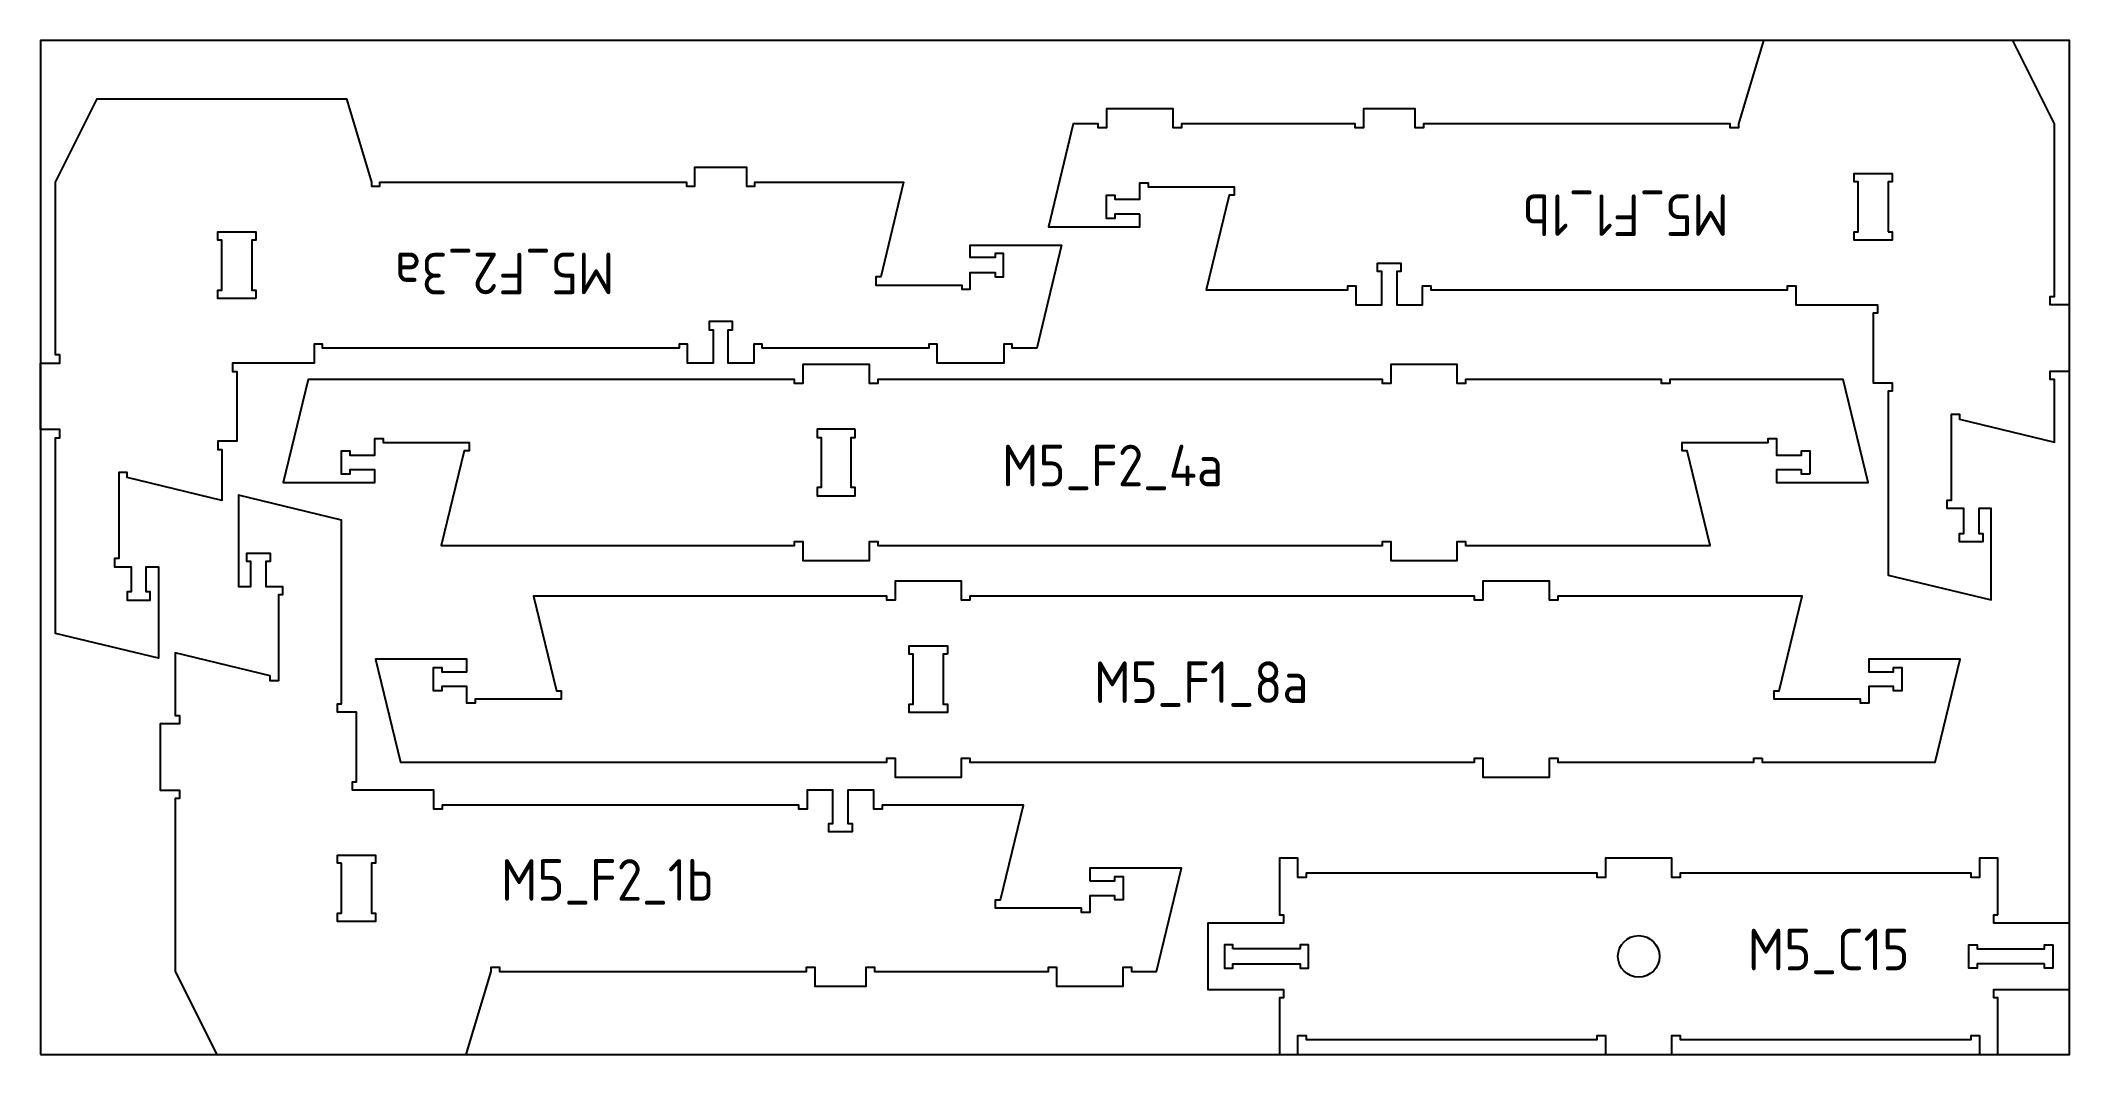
# Model space of a CAD drawing. Header units: millimetres. Extents: x -18174 to 50972, y 6312 to 16778.
# Drawn here: x 5352 to 7792, y 12913 to 14133 of the extents above; entities that cross this region are included whole.
import ezdxf

# ---------------------------------------------------------------- set-up
doc = ezdxf.new("R2010")
doc.units = ezdxf.units.MM
doc.header["$MEASUREMENT"] = 0
for name, color, linetype in [('freeswerk_CODES', 50, 'Continuous'), ('freeswerk_ELEMENTEN', 7, 'Continuous'), ('freeswerk_PLATEN', 3, 'Continuous')]:
    doc.layers.add(name, color=color, linetype=linetype)

msp = doc.modelspace()

# ---------------------------------------------------------------- texts
at = {"layer": 'freeswerk_CODES', "char_height": 50, "attachment_point": 1, "rotation": 180}
for s, insert in [('{\\Fiso|c0;M5_F1_1b}', (7382.6, 13897.5)), ('{\\Fiso|c0;M5_F2_3a}', (6042.3, 13827.3))]:
    msp.add_mtext_dynamic_manual_height_columns(s, width=318.081, gutter_width=1456.3, heights=[0], dxfattribs=dict(at, insert=insert))
at = {"layer": 'freeswerk_CODES', "char_height": 50, "attachment_point": 1}
for s, width, insert in [('{\\Fiso|c0;M5_F2_4a}', 318.081, (6508.6, 13646.2)), ('{\\Fiso|c0;M5_F1_8a}', 318.081, (6619.4, 13385.5)), ('{\\Fiso|c0;M5_F2_1b}', 318.081, (5906, 13147.5)), ('{\\Fiso|c0;M5_C15}', 231.82, (7405.5, 13063.8))]:
    msp.add_mtext_dynamic_manual_height_columns(s, width=width, gutter_width=1456.3, heights=[0], dxfattribs=dict(at, insert=insert))

# ---------------------------------------------------------------- linework, layer by layer
msp.add_circle((7274.3, 13030.5), 25)
at = {"layer": 'freeswerk_ELEMENTEN'}
for points in [[(6674.3, 13923.5), (6644.3, 13923.5), (6644.3, 13918.5), (6634.3, 13918.5), (6634.3, 13946.5), (6644.3, 13946.5), (6644.3, 13941.5), (6674.3, 13941.5), (6674.3, 13961.5), (6684.3, 13961.5), (6684.3, 13956.5), (6787.9, 13956.5), (6787.9, 13946.5), (6781.9, 13946.5), (6754.3, 13832.5), (6924.3, 13832.5), (6924.3, 13837.5), (6934.3, 13837.5), (6934.3, 13814.5), (6965.3, 13814.5), (6965.3, 13854.5), (6960.3, 13854.5), (6960.3, 13864.5), (6988.3, 13864.5), (6988.3, 13854.5), (6983.3, 13854.5), (6983.3, 13814.5), (7014.3, 13814.5), (7014.3, 13837.5), (7024.3, 13837.5), (7024.3, 13832.5), (7453.3, 13832.5), (7453.3, 13837.5), (7463.3, 13837.5), (7463.3, 13814.5), (7561.3, 13814.5), (7561.3, 13804.5), (7556.3, 13804.5), (7556.3, 13720.5), (7579.3, 13720.5), (7579.3, 13710.5), (7574.3, 13710.5), (7574.3, 13489.4), (7698.3, 13459.4), (7698.3, 13569.4), (7683.3, 13569.4), (7683.3, 13539.4), (7688.3, 13539.4), (7688.3, 13529.4), (7660.3, 13529.4), (7660.3, 13539.4), (7665.3, 13539.4), (7665.3, 13569.4), (7645.3, 13569.4), (7645.3, 13579.4), (7650.3, 13579.4), (7650.3, 13682.9), (7660.3, 13682.9), (7660.3, 13677), (7774.3, 13649.4), (7774.3, 13724.5), (7769.3, 13724.5), (7769.3, 13734.5), (7792.3, 13734.5), (7792.3, 13814.5), (7769.3, 13814.5), (7769.3, 13824.5), (7774.3, 13824.5), (7774.3, 14032.5), (7724.3, 14132.5), (7424.3, 14132.5), (7394.3, 14032.5), (7394.3, 14027.5), (7384.3, 14027.5), (7384.3, 14032.5), (7015.3, 14032.5), (7015.3, 14027.5), (7005.3, 14027.5), (7005.3, 14050.5), (6943.3, 14050.5), (6943.3, 14027.5), (6933.3, 14027.5), (6933.3, 14032.5), (6724.3, 14032.5), (6724.3, 14027.5), (6714.3, 14027.5), (6714.3, 14050.5), (6634.3, 14050.5), (6634.3, 14027.5), (6624.3, 14027.5), (6624.3, 14032.5), (6594.3, 14032.5), (6564.3, 13908.5), (6674.3, 13908.5)], [(5750.3, 13962.3), (5750.3, 13957.3), (5760.3, 13957.3), (5760.3, 13962.3), (6129.3, 13962.3), (6129.3, 13957.3), (6139.3, 13957.3), (6139.3, 13980.3), (6201.3, 13980.3), (6201.3, 13957.3), (6211.3, 13957.3), (6211.3, 13962.3), (6390.3, 13962.3), (6362.7, 13848.3), (6356.8, 13848.3), (6356.8, 13838.3), (6460.3, 13838.3), (6460.3, 13833.3), (6470.3, 13833.3), (6470.3, 13853.3), (6500.3, 13853.3), (6500.3, 13848.3), (6510.3, 13848.3), (6510.3, 13876.3), (6500.3, 13876.3), (6500.3, 13871.3), (6470.3, 13871.3), (6470.3, 13886.3), (6580.3, 13886.3), (6550.3, 13762.3), (6520.6, 13762.3), (6520.6, 13767.3), (6510.6, 13767.3), (6510.6, 13744.3), (6430.6, 13744.3), (6430.6, 13767.3), (6420.6, 13767.3), (6420.6, 13762.3), (6220.3, 13762.3), (6220.3, 13767.3), (6210.3, 13767.3), (6210.3, 13744.3), (6179.3, 13744.3), (6179.3, 13784.3), (6184.3, 13784.3), (6184.3, 13794.3), (6156.3, 13794.3), (6156.3, 13784.3), (6161.3, 13784.3), (6161.3, 13744.3), (6130.3, 13744.3), (6130.3, 13767.3), (6120.3, 13767.3), (6120.3, 13762.3), (5691.3, 13762.3), (5691.3, 13767.3), (5681.3, 13767.3), (5681.3, 13744.3), (5583.3, 13744.3), (5583.3, 13734.3), (5588.3, 13734.3), (5588.3, 13650.3), (5565.3, 13650.3), (5565.3, 13640.3), (5570.3, 13640.3), (5570.3, 13579.2), (5456.3, 13606.8), (5456.3, 13612.7), (5446.3, 13612.7), (5446.3, 13509.2), (5441.3, 13509.2), (5441.3, 13499.2), (5461.3, 13499.2), (5461.3, 13469.2), (5456.3, 13469.2), (5456.3, 13459.2), (5484.3, 13459.2), (5484.3, 13469.2), (5479.3, 13469.2), (5479.3, 13499.2), (5494.3, 13499.2), (5494.3, 13389.2), (5370.3, 13419.2), (5370.3, 13654.3), (5375.3, 13654.3), (5375.3, 13664.3), (5352.3, 13664.3), (5352.3, 13744.3), (5375.3, 13744.3), (5375.3, 13754.3), (5370.3, 13754.3), (5370.3, 13962.3), (5420.3, 14062.3), (5720.3, 14062.3)], [(7574.3, 13902.5), (7579.3, 13902.5), (7579.3, 13892.5), (7533.3, 13892.5), (7533.3, 13902.5), (7538.3, 13902.5), (7538.3, 13962.5), (7533.3, 13962.5), (7533.3, 13972.5), (7579.3, 13972.5), (7579.3, 13962.5), (7574.3, 13962.5)], [(5611.3, 13822.3), (5565.3, 13822.3), (5565.3, 13832.3), (5570.3, 13832.3), (5570.3, 13892.3), (5565.3, 13892.3), (5565.3, 13902.3), (5611.3, 13902.3), (5611.3, 13892.3), (5606.3, 13892.3), (5606.3, 13832.3), (5611.3, 13832.3)], [(7480.1, 13610.8), (7470.1, 13610.8), (7470.1, 13615.8), (7440.1, 13615.8), (7440.1, 13600.8), (7550.1, 13600.8), (7520.1, 13724.8), (7311.8, 13724.8), (7311.8, 13719.8), (7301.8, 13719.8), (7301.8, 13724.8), (7066.1, 13724.8), (7066.1, 13719.8), (7056.1, 13719.8), (7056.1, 13742.8), (6976.1, 13742.8), (6976.1, 13719.8), (6966.1, 13719.8), (6966.1, 13724.8), (6359.1, 13724.8), (6359.1, 13719.8), (6349.1, 13719.8), (6349.1, 13742.8), (6269.1, 13742.8), (6269.1, 13719.8), (6259.1, 13719.8), (6259.1, 13724.8), (5674.2, 13724.8), (5644.2, 13600.8), (5754.2, 13600.8), (5754.2, 13615.8), (5724.2, 13615.8), (5724.2, 13610.8), (5714.2, 13610.8), (5714.2, 13638.8), (5724.2, 13638.8), (5724.2, 13633.8), (5754.2, 13633.8), (5754.2, 13653.8), (5764.2, 13653.8), (5764.2, 13648.8), (5867.8, 13648.8), (5867.8, 13638.8), (5861.8, 13638.8), (5834.2, 13524.8), (6259.1, 13524.8), (6259.1, 13529.8), (6269.1, 13529.8), (6269.1, 13506.8), (6349.1, 13506.8), (6349.1, 13529.8), (6359.1, 13529.8), (6359.1, 13524.8), (6966.1, 13524.8), (6966.1, 13529.8), (6976.1, 13529.8), (6976.1, 13506.8), (7056.1, 13506.8), (7056.1, 13529.8), (7066.1, 13529.8), (7066.1, 13524.8), (7360.1, 13524.8), (7332.5, 13638.8), (7326.6, 13638.8), (7326.6, 13648.8), (7430.1, 13648.8), (7430.1, 13653.8), (7440.1, 13653.8), (7440.1, 13633.8), (7470.1, 13633.8), (7470.1, 13638.8), (7480.1, 13638.8)], [(6332.1, 13664.8), (6286.1, 13664.8), (6286.1, 13654.8), (6291.1, 13654.8), (6291.1, 13594.8), (6286.1, 13594.8), (6286.1, 13584.8), (6332.1, 13584.8), (6332.1, 13594.8), (6327.1, 13594.8), (6327.1, 13654.8), (6332.1, 13654.8)], [(6614.3, 13121.5), (6644.3, 13121.5), (6644.3, 13126.5), (6654.3, 13126.5), (6654.3, 13098.5), (6644.3, 13098.5), (6644.3, 13103.5), (6614.3, 13103.5), (6614.3, 13083.5), (6604.3, 13083.5), (6604.3, 13088.5), (6500.7, 13088.5), (6500.7, 13098.5), (6506.7, 13098.5), (6534.3, 13212.5), (6364.3, 13212.5), (6364.3, 13207.5), (6354.3, 13207.5), (6354.3, 13230.5), (6323.3, 13230.5), (6323.3, 13190.5), (6328.3, 13190.5), (6328.3, 13180.5), (6300.3, 13180.5), (6300.3, 13190.5), (6305.3, 13190.5), (6305.3, 13230.5), (6274.3, 13230.5), (6274.3, 13207.5), (6264.3, 13207.5), (6264.3, 13212.5), (5835.3, 13212.5), (5835.3, 13207.5), (5825.3, 13207.5), (5825.3, 13230.5), (5727.3, 13230.5), (5727.3, 13240.5), (5732.3, 13240.5), (5732.3, 13324.5), (5709.3, 13324.5), (5709.3, 13334.5), (5714.3, 13334.5), (5714.3, 13555.6), (5590.3, 13585.6), (5590.3, 13475.6), (5605.3, 13475.6), (5605.3, 13505.6), (5600.3, 13505.6), (5600.3, 13515.6), (5628.3, 13515.6), (5628.3, 13505.6), (5623.3, 13505.6), (5623.3, 13475.6), (5643.3, 13475.6), (5643.3, 13465.6), (5638.3, 13465.6), (5638.3, 13362.1), (5628.3, 13362.1), (5628.3, 13368), (5514.3, 13395.6), (5514.3, 13320.5), (5519.3, 13320.5), (5519.3, 13310.5), (5496.3, 13310.5), (5496.3, 13230.5), (5519.3, 13230.5), (5519.3, 13220.5), (5514.3, 13220.5), (5514.3, 13012.5), (5564.3, 12912.5), (5864.3, 12912.5), (5894.3, 13012.5), (5894.3, 13017.5), (5904.3, 13017.5), (5904.3, 13012.5), (6273.3, 13012.5), (6273.3, 13017.5), (6283.3, 13017.5), (6283.3, 12994.5), (6345.3, 12994.5), (6345.3, 13017.5), (6355.3, 13017.5), (6355.3, 13012.5), (6564.3, 13012.5), (6564.3, 13017.5), (6574.3, 13017.5), (6574.3, 12994.5), (6654.3, 12994.5), (6654.3, 13017.5), (6664.3, 13017.5), (6664.3, 13012.5), (6694.3, 13012.5), (6724.3, 13136.5), (6614.3, 13136.5)], [(7422.6, 13269.1), (7422.6, 13264.1), (7630.9, 13264.1), (7660.9, 13388.1), (7550.9, 13388.1), (7550.9, 13373.1), (7580.9, 13373.1), (7580.9, 13378.1), (7590.9, 13378.1), (7590.9, 13350.1), (7580.9, 13350.1), (7580.9, 13355.1), (7550.9, 13355.1), (7550.9, 13335.1), (7540.9, 13335.1), (7540.9, 13340.1), (7437.4, 13340.1), (7437.4, 13350.1), (7443.3, 13350.1), (7470.9, 13464.1), (7176.9, 13464.1), (7176.9, 13459.1), (7166.9, 13459.1), (7166.9, 13482.1), (7086.9, 13482.1), (7086.9, 13459.1), (7076.9, 13459.1), (7076.9, 13464.1), (6469.9, 13464.1), (6469.9, 13459.1), (6459.9, 13459.1), (6459.9, 13482.1), (6379.9, 13482.1), (6379.9, 13459.1), (6369.9, 13459.1), (6369.9, 13464.1), (5945, 13464.1), (5972.6, 13350.1), (5978.6, 13350.1), (5978.6, 13340.1), (5875, 13340.1), (5875, 13335.1), (5865, 13335.1), (5865, 13355.1), (5835, 13355.1), (5835, 13350.1), (5825, 13350.1), (5825, 13378.1), (5835, 13378.1), (5835, 13373.1), (5865, 13373.1), (5865, 13388.1), (5755, 13388.1), (5785, 13264.1), (6369.9, 13264.1), (6369.9, 13269.1), (6379.9, 13269.1), (6379.9, 13246.1), (6459.9, 13246.1), (6459.9, 13269.1), (6469.9, 13269.1), (6469.9, 13264.1), (7076.9, 13264.1), (7076.9, 13269.1), (7086.9, 13269.1), (7086.9, 13246.1), (7166.9, 13246.1), (7166.9, 13269.1), (7176.9, 13269.1), (7176.9, 13264.1), (7412.6, 13264.1), (7412.6, 13269.1)], [(6442.9, 13394.1), (6437.9, 13394.1), (6437.9, 13334.1), (6442.9, 13334.1), (6442.9, 13324.1), (6396.9, 13324.1), (6396.9, 13334.1), (6401.9, 13334.1), (6401.9, 13394.1), (6396.9, 13394.1), (6396.9, 13404.1), (6442.9, 13404.1)], [(5714.3, 13142.5), (5709.3, 13142.5), (5709.3, 13152.5), (5755.3, 13152.5), (5755.3, 13142.5), (5750.3, 13142.5), (5750.3, 13082.5), (5755.3, 13082.5), (5755.3, 13072.5), (5709.3, 13072.5), (5709.3, 13082.5), (5714.3, 13082.5)], [(7706.3, 13080.5), (7706.3, 13148.5), (7684.3, 13148.5), (7684.3, 13125.5), (7674.3, 13125.5), (7674.3, 13130.5), (7324.3, 13130.5), (7324.3, 13125.5), (7314.3, 13125.5), (7314.3, 13148.5), (7234.3, 13148.5), (7234.3, 13125.5), (7224.3, 13125.5), (7224.3, 13130.5), (6874.3, 13130.5), (6874.3, 13125.5), (6864.3, 13125.5), (6864.3, 13148.5), (6842.3, 13148.5), (6842.3, 13080.5), (6847.3, 13080.5), (6847.3, 13070.5), (6756.3, 13070.5), (6756.3, 12990.5), (6847.3, 12990.5), (6847.3, 12980.5), (6842.3, 12980.5), (6842.3, 12912.5), (6864.3, 12912.5), (6864.3, 12935.5), (6874.3, 12935.5), (6874.3, 12930.5), (7224.3, 12930.5), (7224.3, 12935.5), (7234.3, 12935.5), (7234.3, 12912.5), (7314.3, 12912.5), (7314.3, 12935.5), (7324.3, 12935.5), (7324.3, 12930.5), (7674.3, 12930.5), (7674.3, 12935.5), (7684.3, 12935.5), (7684.3, 12912.5), (7706.3, 12912.5), (7706.3, 12980.5), (7701.3, 12980.5), (7701.3, 12990.5), (7792.3, 12990.5), (7792.3, 13070.5), (7701.3, 13070.5), (7701.3, 13080.5)], [(6786.3, 13039.5), (6786.3, 13044.5), (6776.3, 13044.5), (6776.3, 13016.5), (6786.3, 13016.5), (6786.3, 13021.5), (6867.3, 13021.5), (6867.3, 13016.5), (6877.3, 13016.5), (6877.3, 13044.5), (6867.3, 13044.5), (6867.3, 13039.5)], [(7762.3, 13021.5), (7681.3, 13021.5), (7681.3, 13016.5), (7671.3, 13016.5), (7671.3, 13044.5), (7681.3, 13044.5), (7681.3, 13039.5), (7762.3, 13039.5), (7762.3, 13044.5), (7772.3, 13044.5), (7772.3, 13016.5), (7762.3, 13016.5)]]:
    msp.add_lwpolyline(points, close=True, dxfattribs=at)
at = {"layer": 'freeswerk_PLATEN'}
msp.add_lwpolyline([(5352.3, 12912.5), (7792.3, 12912.5), (7792.3, 14132.5), (5352.3, 14132.5)], close=True, dxfattribs=at)

msp.set_redraw_order([(e.dxf.handle, doc.entitydb.next_handle()) for e in msp.query("TEXT MTEXT ATTDEF DIMENSION ARC_DIMENSION")])  # texts and dimensions are drawn at this point

doc.saveas('drawing.dxf')
